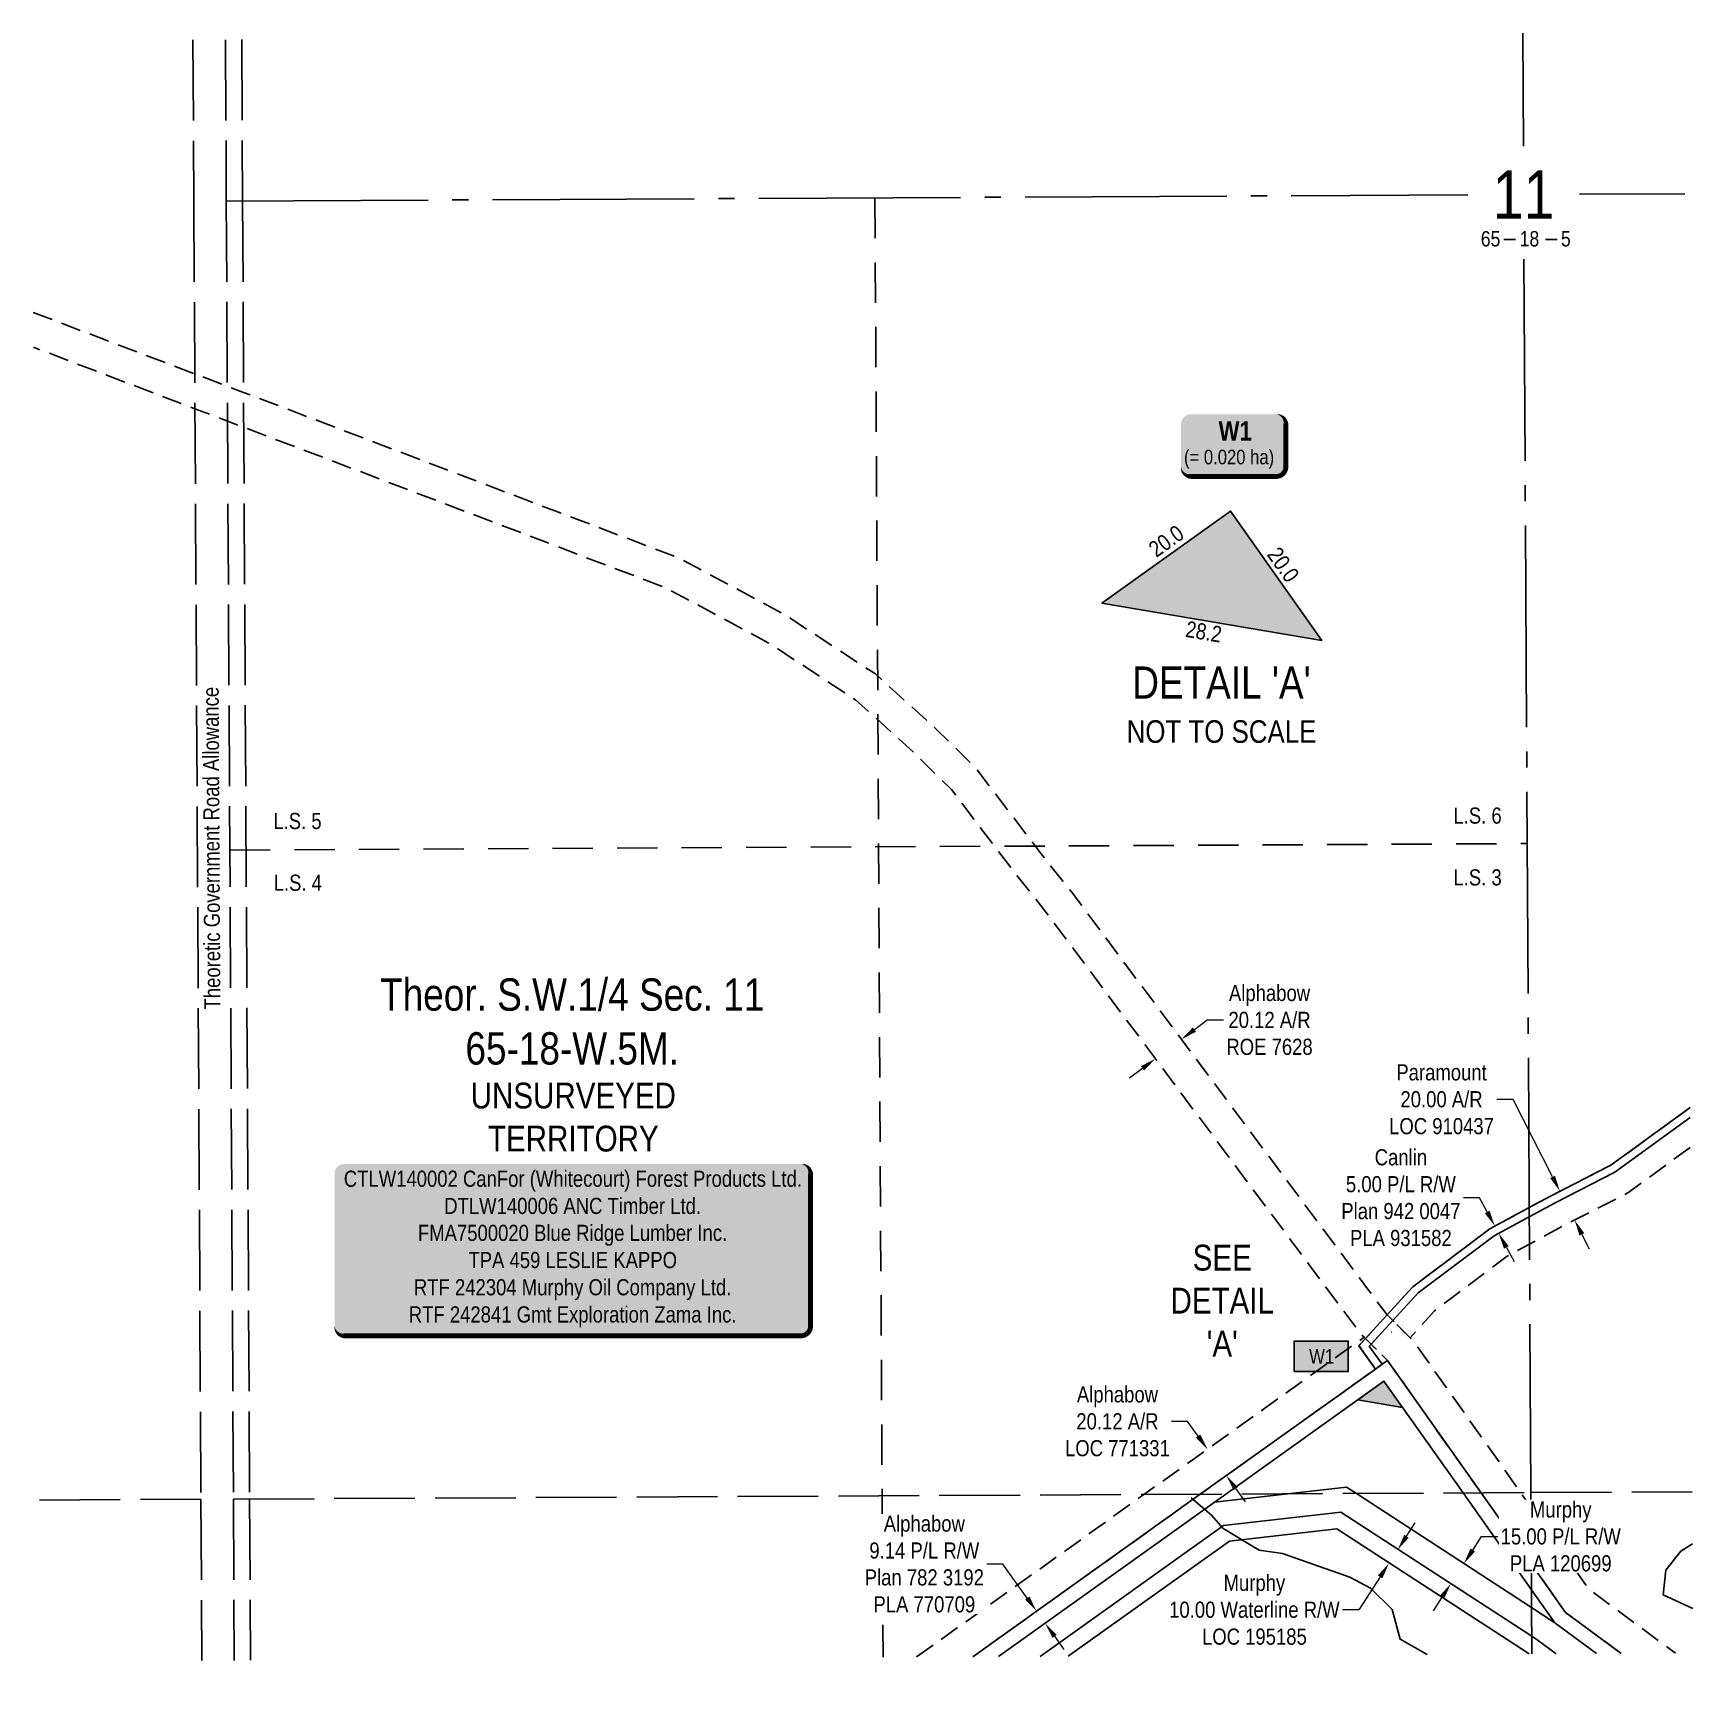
# Model space of a CAD drawing. Extents: x 521851 to 527154, y 6048777 to 6051637.
# Drawn here: x 524276 to 525305, y 6050612 to 6051637 of the extents above; entities that cross this region are included whole.
import ezdxf
from ezdxf.enums import TextEntityAlignment as Align

# ---------------------------------------------------------------- set-up
doc = ezdxf.new("R2010")
doc.units = 0
doc.header["$LTSCALE"] = 5
for name, pattern in [('foc-ACCESSROAD', [3.75, 2.5, -1.25]), ('foc-LSD', [8, 5, -3]), ('foc-QUARTERLINE', [33, 25, -3, 2, -3]), ('foc-UNSURVEYED', [12.5, 10, -2.5])]:
    doc.linetypes.add(name, pattern=pattern)
for name, color, linetype in [('10', 1, 'Continuous'), ('9', 3, 'Continuous'), ('C-RW', 13, 'Continuous'), ('C-SYMBOL', 7, 'Continuous'), ('DETAIL-T', 7, 'Continuous'), ('F-AR', 190, 'foc-ACCESSROAD'), ('F-RW', 190, 'Continuous'), ('L-QSEC', 8, 'foc-QUARTERLINE'), ('L-ROAD-T', 7, 'Continuous'), ('L-SECLBL', 7, 'Continuous'), ('L-SECTION-LSD', 7, 'foc-LSD'), ('L-UNS-T', 3, 'Continuous'), ('L-USEC', 7, 'foc-UNSURVEYED'), ('P-TEMP-BLOCKS', 250, 'Continuous'), ('P-TEMP-H', 41, 'Continuous'), ('P-TEMP_WORKSPACE', 46, 'Continuous'), ('T-WATER', 160, 'Continuous')]:
    doc.layers.add(name, color=color, linetype=linetype)
for name, color, linetype, lineweight in [('C-RW-T', 13, 'Continuous', 9), ('F-AR-T', 190, 'Continuous', 9), ('F-RW-T', 190, 'Continuous', 9), ('P-TEMP-T', 46, 'Continuous', 18)]:
    doc.layers.add(name, color=color, linetype=linetype, lineweight=lineweight)
doc.styles.add('100L', font='ARIALN.TTF', dxfattribs={"height": 11})
doc.styles.add('175L', font='ARIALN.TTF', dxfattribs={"height": 20})
doc.styles.add('80', font='ARIALN.TTF', dxfattribs={"height": 10})
doc.styles.add('80CG', font='ARIALN.TTF', dxfattribs={"height": 10})
doc.styles.add('80L', font='ARIALN.TTF', dxfattribs={"height": 10})
doc.styles.add('BOLD', font='ARIALNB.TTF')
doc.styles.add('foc-LtypeFont', font='ARIALN.TTF', dxfattribs={"height": 7.349999999999999})
doc.styles.add('SIMPLEX', font='ARIALN.TTF')
doc.linetypes.add('foc-TOPO-flowdirection', pattern='A,20,[">",foc-LtypeFont,S=0.3,R=0,X=0,Y=-0.945],-1e-05', length=20.00001)
doc.linetypes.add('foc-TOPO-flowdirection-NOLINE', pattern='A,0,[">",foc-LtypeFont,S=0.3,R=0,X=0,Y=-0.945],-20,[">",foc-LtypeFont,S=0.3,R=0,X=0,Y=-0.945],0', length=20)
doc.dimstyles.new('Compass 5 000', dxfattribs={"dimscale": 5, "dimtxt": 9, "dimasz": 2, "dimexe": 0.2, "dimexo": 0.0625, "dimgap": 0.5, "dimtad": 0, "dimtih": 1, "dimtoh": 1, "dimzin": 0, "dimdsep": 46, "dimtxsty": '80CG', "dimcen": 0.1, "dimse1": 1, "dimse2": 1, "dimclrd": 256, "dimclrt": 256, "dimaunit": 1, "dimadec": 4, "dimazin": 0, "dimtfac": 0.06, "dimtofl": 0, "dimtmove": 0, "dimatfit": 1, "dimfxl": 0.2, "dimtolj": 1, "dimtzin": 0, "dimlwd": -1, "dimarcsym": 0})

msp = doc.modelspace()

# ---------------------------------------------------------------- texts
at = {"layer": 'C-SYMBOL', "color": 3, "insert": (524610.1529198146, 6051051.29773308), "char_height": 20, "width": 234.1290586630286, "attachment_point": 2, "style": '175L'}
msp.add_mtext('Theor. S.W.1/4 Sec. 11\\P65-18-W.5M.', dxfattribs=at)
at = {"layer": 'DETAIL-T', "color": 3, "attachment_point": 5, "style": '80CG'}
for s, insert, char_height, width in [("DETAIL 'A'\\P{\\H0.7x;NOT TO SCALE}", (525012.5352477727, 6051220.840007518), 19.98974, 116.9148895582538), ("SEE\\PDETAIL\\P'A'", (525012.9834028276, 6050851.644537407), 15.991792, 63.60348017920873)]:
    msp.add_mtext(s, dxfattribs=dict(at, insert=insert, char_height=char_height, width=width))
at = {"layer": 'L-ROAD-T', "style": '80L'}
msp.add_text('Theoretic Government Road Allowance', height=10, rotation=90.31121130238084, dxfattribs=at).set_placement((524386.5900487974, 6051132.005807935), align=Align.MIDDLE_CENTER)
at = {"layer": 'L-UNS-T', "color": 3, "insert": (524610.8362522118, 6050965.279871046), "char_height": 15.99179807999985, "attachment_point": 5, "style": '80L'}
msp.add_mtext_dynamic_manual_height_columns('UNSURVEYED TERRITORY', width=126.4137517053206, gutter_width=47.49999999999999, heights=[0], dxfattribs=at)
at = {"layer": 'P-TEMP-T', "char_height": 9.994869999999999, "attachment_point": 1, "style": '80L'}
for s, insert, rotation in [('20.0', (524966.3264492818, 6051319.925806601), 35.54390313224869), ('20.0', (525048.4713134036, 6051319.647518603), 305.2506622283214), ('28.2', (524991.3875751104, 6051272.892133493), 350.39728267673115)]:
    msp.add_mtext_dynamic_manual_height_columns(s, width=21.82140560313779, gutter_width=49.97435, heights=[0], dxfattribs=dict(at, insert=insert, rotation=rotation))

# ---------------------------------------------------------------- blocks, each defined once
blk = doc.blocks.new('L-SECLBL')
at = {"layer": '9', "color": 7}
for p, q in [((-5.082139060913505, -27.83004804289613), (-12.28857354467345, -27.83004804289613)), ((20.70431141927111, -27.83004804289613), (13.49787693551116, -27.83004804289613))]:
    blk.add_line(p, q, dxfattribs=at)
at = {"layer": '10', "color": 2, "style": 'SIMPLEX'}
blk.add_attdef('SEC', text='', height=30, dxfattribs=at).set_placement((0, 0), align=Align.MIDDLE)
at = {"layer": '10', "color": 5, "style": '80L'}
blk.add_attdef('TWP', text='', height=9.5, dxfattribs=at).set_placement((-14.43410290347765, -27.36845155570791), align=Align.MIDDLE_RIGHT)
blk.add_attdef('RGE', text='', height=9.5, dxfattribs=at).set_placement((3.622123863462547, -27.36845155570791), align=Align.MIDDLE_CENTER)
blk.add_attdef('MER', text='', height=9.5, dxfattribs=at).set_placement((23.16775162027989, -27.36845155570791), align=Align.MIDDLE_LEFT)
blk = doc.blocks.new('*D24')
at = {"layer": 'C-RW-T', "transparency": 16777216}
for p, q in [((525127.1801828123, 6050705.670840802), (525132.6235190243, 6050714.059529072)), ((525110.852993824, 6050680.509121332), (525097.5951906117, 6050660.077611325)), ((525097.5951906117, 6050660.077611325), (525087.5951906117, 6050660.077611325))]:
    blk.add_line(p, q, dxfattribs=at)
for points in [[(525125.7820681008, 6050706.578063503), (525128.5782975238, 6050704.7636181), (525121.7368466002, 6050697.282152532)], [(525109.4548791125, 6050681.416344034), (525112.2511085356, 6050679.601898631), (525116.2963300361, 6050688.897809602)]]:
    blk.add_solid(points, dxfattribs=at)
at = {"layer": 'C-RW-T', "transparency": 16777216, "insert": (525032.9157908848, 6050660.077611326), "char_height": 10, "attachment_point": 5, "style": '80CG'}
blk.add_mtext('\\A1;Murphy\\P10.00 Waterline R/W\\PLOC 195185', dxfattribs=at)
blk = doc.blocks.new('*D25')
at = {"layer": 'F-RW-T', "transparency": 16777216}
for p, q in [((524877.0641656807, 6050688.436444518), (524867.0641656811, 6050688.436444517)), ((524892.1138177132, 6050667.371088862), (524877.0641656807, 6050688.436444518)), ((524909.0481184893, 6050643.667745566), (524914.8612598889, 6050635.530953381))]:
    blk.add_line(p, q, dxfattribs=at)
for points in [[(524893.4699497442, 6050668.339945762), (524890.7576856823, 6050666.402231963), (524897.9269591128, 6050659.234296678)], [(524910.4042505203, 6050644.636602466), (524907.6919864584, 6050642.698888667), (524903.2349770898, 6050651.804537752)]]:
    blk.add_solid(points, dxfattribs=at)
at = {"layer": 'F-RW-T', "transparency": 16777216, "insert": (524828.360209337, 6050688.436444517), "char_height": 10, "attachment_point": 5, "style": '80CG', "bg_fill": 3, "box_fill_scale": 1.1, "bg_fill_color": 256, "bg_fill_true_color": 13158600, "bg_fill_transparency": 0}
blk.add_mtext('\\A1;Alphabow\\P9.14 P/L R/W\\PPlan 782 3192\\PPLA 770709', dxfattribs=at)
blk = doc.blocks.new('*U30')
h = blk.add_hatch(color=255)
edge = h.paths.add_edge_path()
edge.add_line((-141.5, -54), (141.5, -54))
edge.add_arc((141.5, -48), 6, 270, 360)
edge.add_line((147.5, -48), (147.5, 46.5))
edge.add_arc((141.5, 46.5), 6, 0, 90)
edge.add_line((141.5, 52.5), (-141.5, 52.5))
edge.add_arc((-141.5, 46.5), 6, 90, 180)
edge.add_line((-147.5, 46.5), (-147.5, -48))
edge.add_arc((-141.5, -48), 6, 180, 270)
at = {"color": 44, "flags": 128}
blk.add_lwpolyline([(-141.5, -54, 3, 3, 0), (141.5, -54, 3, 3, 0.414213562373095), (147.5, -48, 3, 3, 0), (147.5, 46.5, 3, 0, 0.414213562373095), (141.5, 52.5, 0, 0, 0), (-141.5, 52.5, 0, 0, 0.414213562373095), (-147.5, 46.5, 0, 0, 0), (-147.5, -48, 0, 3, 0.414213562373095)], format="xyseb", close=True, dxfattribs=at)
at = {"color": 44, "style": '80'}
blk.add_attdef('ENTER_TEXT_001', (-35.98567530695772, -4.996589358799454), '', height=10, dxfattribs=at)
blk = doc.blocks.new('*D26')
at = {"layer": 'F-AR-T', "transparency": 16777216}
for p, q in [((524991.5486861607, 6050776.835251905), (524981.5486861602, 6050776.835251905)), ((524998.0233572498, 6050767.772955339), (524991.5486861607, 6050776.835251905)), ((525021.34778962, 6050735.126830082), (525027.161124018, 6050726.990175784))]:
    blk.add_line(p, q, dxfattribs=at)
for points in [[(524999.3794662994, 6050768.741844404), (524996.6672482002, 6050766.804066272), (525003.8366916478, 6050759.636301041)], [(525022.7038986697, 6050736.095719148), (525019.9916805704, 6050734.157941015), (525015.5344552221, 6050743.263484381)]]:
    blk.add_solid(points, dxfattribs=at)
at = {"layer": 'F-AR-T', "transparency": 16777216, "insert": (524948.0357257235, 6050776.835251905), "char_height": 10, "attachment_point": 5, "style": '80CG'}
blk.add_mtext('\\A1;Alphabow\\P20.12 A/R\\PLOC 771331', dxfattribs=at)
blk = doc.blocks.new('*D27')
at = {"layer": 'F-AR-T', "transparency": 16777216}
for p, q in [((524995.7236461695, 6051019.569448348), (525003.7383721741, 6051025.549763312)), ((525003.7383721741, 6051025.549763312), (525013.7383721741, 6051025.549763311)), ((524963.5667755445, 6050995.575089155), (524955.55204954, 6050989.59477419))]:
    blk.add_line(p, q, dxfattribs=at)
for points in [[(524994.726927009, 6051020.905236015), (524996.7203653306, 6051018.233660679), (524987.7089201645, 6051013.589133384)], [(524962.570056384, 6050996.910876822), (524964.5634947056, 6050994.239301486), (524971.5815015496, 6051001.555404118)]]:
    blk.add_solid(points, dxfattribs=at)
at = {"layer": 'F-AR-T', "transparency": 16777216, "insert": (525042.2854390224, 6051025.549763312), "char_height": 10, "attachment_point": 5, "style": '80CG'}
blk.add_mtext('\\A1;Alphabow\\P20.12 A/R\\PROE 7628', dxfattribs=at)
blk = doc.blocks.new('*D28')
at = {"layer": 'F-AR-T', "transparency": 16777216}
for p, q in [((525193.1853967253, 6050976.381411724), (525183.1853967258, 6050976.381411725)), ((525217.7021167865, 6050928.331459931), (525193.1853967253, 6050976.381411724)), ((525235.8835626356, 6050892.697917009), (525240.4284776468, 6050883.790406272))]:
    blk.add_line(p, q, dxfattribs=at)
for points in [[(525219.1867019096, 6050929.088945767), (525216.2175316638, 6050927.573974096), (525222.2470317977, 6050919.423949193)], [(525237.3681477588, 6050893.455402845), (525234.398977513, 6050891.940431174), (525231.3386476245, 6050901.605427747)]]:
    blk.add_solid(points, dxfattribs=at)
at = {"layer": 'F-AR-T', "transparency": 16777216, "insert": (525148.8845781712, 6050976.381411726), "char_height": 10, "attachment_point": 5, "style": '80CG'}
blk.add_mtext('\\A1;Paramount\\P20.00 A/R\\PLOC 910437', dxfattribs=at)
blk = doc.blocks.new('*D29')
at = {"layer": 'F-RW-T', "transparency": 16777216}
for p, q in [((525172.4298667475, 6050915.409028355), (525162.4298667475, 6050915.409028355)), ((525177.1820223937, 6050906.610334321), (525172.4298667475, 6050915.409028355)), ((525189.0621002107, 6050884.614175608), (525193.8142558569, 6050875.815481574))]:
    blk.add_line(p, q, dxfattribs=at)
for points in [[(525178.6484713992, 6050907.402360261), (525175.7155733882, 6050905.81830838), (525181.9341780399, 6050897.811640286)], [(525190.5285492162, 6050885.406201549), (525187.5956512052, 6050883.822149667), (525184.3099445645, 6050893.412869643)]]:
    blk.add_solid(points, dxfattribs=at)
at = {"layer": 'F-RW-T', "transparency": 16777216, "insert": (525123.6952146324, 6050915.409028355), "char_height": 10, "attachment_point": 5, "style": '80CG'}
blk.add_mtext('\\A1;Canlin\\P5.00 P/L R/W\\PPlan 942 0047\\PPLA 931582', dxfattribs=at)
blk = doc.blocks.new('*U31')
h = blk.add_hatch(color=191)
edge = h.paths.add_edge_path()
edge.add_line((-26.49999999999998, -20), (26.49999999999998, -20))
edge.add_arc((26.49999999999998, -14), 6, 270, 360)
edge.add_line((32.49999999999998, -14), (32.49999999999998, 12.5))
edge.add_arc((26.49999999999998, 12.5), 6, 0, 90)
edge.add_line((26.49999999999998, 18.5), (-26.49999999999998, 18.5))
edge.add_arc((-26.49999999999998, 12.5), 6, 90, 180)
edge.add_line((-32.49999999999998, 12.5), (-32.49999999999998, -14))
edge.add_arc((-26.49999999999998, -14), 6, 180, 270)
at = {"color": 250, "flags": 128}
blk.add_lwpolyline([(-26.49999999999998, -20, 3, 3, 0), (26.49999999999998, -20, 3, 3, 0.414213562373095), (32.49999999999998, -14, 3, 3, 0), (32.49999999999998, 12.5, 3, 0, 0.414213562373095), (26.49999999999998, 18.5, 0, 0, 0), (-26.49999999999998, 18.5, 0, 0, 0.414213562373095), (-32.49999999999998, 12.5, 0, 0, 0), (-32.49999999999998, -14, 0, 3, 0.414213562373095)], format="xyseb", close=True, dxfattribs=at)
at = {"flags": 128}
blk.add_lwpolyline([(17.59056231127318, -12.70077789329578, 0, 7.499999999999998, 0), (-0.5199258104503687, -0.1220058505066113, 0, 0, 0)], format="xyseb", dxfattribs=at)
at = {"color": 250}
for tag, p, height, style in [('TEMP_AREA_W1_001', (-9.212824010914055, 2.244292974654144), 12, 'BOLD'), ('ENTER_TEXT_001', (-30.65893587994544, -12.47010782646594), 9, '80')]:
    blk.add_attdef(tag, p, '', height=height, dxfattribs=dict(at, style=style))
blk = doc.blocks.new('Temp_Area')
h = blk.add_hatch(color=191)
h.dxf.hatch_style = 1
h.paths.add_polyline_path([(-16.82711371331243, -9.436567862801894), (16.33187767662457, -9.436567862801894), (16.33187767662457, 9.053714016554295), (-16.82711371331243, 9.053714016554295)])
at = {"color": 250}
for points in [[(-17.02711371331247, -9.636567862801712), (16.53187767662462, -9.636567862801712), (16.53187767662462, 9.253714016554113), (-17.02711371331247, 9.253714016554113)], [(-16.92711371331245, -9.536567862801803), (16.43187767662459, -9.536567862801803), (16.43187767662459, 9.153714016554204), (-16.92711371331245, 9.153714016554204)]]:
    blk.add_lwpolyline(points, close=True, dxfattribs=at)
at = {"color": 250, "style": '80L'}
blk.add_attdef('TEMPORARY', text='', height=9, dxfattribs=at).set_placement((0.001048257894581184, -0.1484938545327168), align=Align.MIDDLE_CENTER)
blk = doc.blocks.new('*D33')
at = {"layer": 'C-RW-T', "transparency": 16777216}
for p, q in [((525168.2201197548, 6050697.124495313), (525173.6793821319, 6050705.502827742)), ((525173.6793821319, 6050705.502827742), (525183.6793821319, 6050705.502827742)), ((525149.1649879036, 6050667.880575877), (525143.7057255264, 6050659.502243447))]:
    blk.add_line(p, q, dxfattribs=at)
for points in [[(525166.8237310168, 6050698.034372375), (525169.6165084932, 6050696.21461825), (525162.7608573777, 6050688.746162883)], [(525147.7685991656, 6050668.790452939), (525150.561376642, 6050666.970698814), (525154.6242502807, 6050676.258908306)]]:
    blk.add_solid(points, dxfattribs=at)
at = {"layer": 'C-RW-T', "transparency": 16777216, "insert": (525222.76533029, 6050705.502827743), "char_height": 10, "attachment_point": 5, "style": '80CG', "bg_fill": 3, "box_fill_scale": 1.1, "bg_fill_color": 256, "bg_fill_true_color": 13158600, "bg_fill_transparency": 0}
blk.add_mtext('\\A1;Murphy\\P15.00 P/L R/W\\PPLA 120699', dxfattribs=at)

# ---------------------------------------------------------------- dimensions: what is measured, and where the dimension line sits
at = {"layer": 'C-RW-T'}
dim = msp.add_linear_dim(base=(525116.2963300361, 6050688.897809602), p1=(525118.7531608681, 6050699.218236466), p2=(525113.312644304, 6050690.833893537), angle=237.02086260686548, text='Murphy\\P10.00 Waterline R/W\\PLOC 195185', dimstyle='Compass 5 000', dxfattribs=at)
dim.commit()
dim.dimension.update_dxf_attribs({"geometry": '*D24', "text_midpoint": (525032.9157908848, 6050660.077611326), "dimtype": 161})
at = {"layer": 'F-AR-T'}
dim = msp.add_aligned_dim(p1=(524971.3866544424, 6051001.81653521), p2=(524987.5140730579, 6051013.850264476), distance=-0.32581412206989874, text='Alphabow\\P20.12 A/R\\PROE 7628', dimstyle='Compass 5 000', dxfattribs=at)
dim.commit()
dim.dimension.update_dxf_attribs({"geometry": '*D27', "text_midpoint": (525042.2854390224, 6051025.549763312)})
for base, p1, p2, angle, text, picture, middle in [((525222.2470317977, 6050919.423949193), (525245.2320310198, 6050908.694304608), (525236.1404151934, 6050926.512826053), 117.03222128973242, 'Paramount\\P20.00 A/R\\PLOC 910437', '*D28', (525148.8845781712, 6050976.381411726)), ((525003.8366916478, 6050759.636301041), (525066.9752647728, 6050780.016013939), (525055.2775011986, 6050796.388830598), 125.54438444112687, 'Alphabow\\P20.12 A/R\\PLOC 771331', '*D26', (524948.0357257235, 6050776.835251905))]:
    dim = msp.add_linear_dim(base=base, p1=p1, p2=p2, angle=angle, text=text, dimstyle='Compass 5 000', dxfattribs=at)
    dim.commit()
    dim.dimension.update_dxf_attribs({"geometry": picture, "text_midpoint": middle, "dimtype": 161})
at = {"layer": 'F-RW-T'}
dim = msp.add_linear_dim(base=(525181.9341780399, 6050897.811640286), p1=(525187.7626582454, 6050895.277672846), p2=(525185.386891721, 6050899.676443488), angle=118.37338634579537, text='Canlin\\P5.00 P/L R/W\\PPlan 942 0047\\PPLA 931582', dimstyle='Compass 5 000', dxfattribs=at)
dim.commit()
dim.dimension.update_dxf_attribs({"geometry": '*D29', "text_midpoint": (525123.6952146324, 6050915.409028355), "dimtype": 161})

# ---------------------------------------------------------------- hatches: boundary and pattern name
at = {"layer": 'P-TEMP-H'}
h = msp.add_hatch(color=256, dxfattribs=at)
h.dxf.hatch_style = 1
h.paths.add_polyline_path([(524938.3102629082, 6051283.830651234), (525018.1050682401, 6051340.840035118), (525074.7053158967, 6051260.754501005)])
h = msp.add_hatch(color=256, dxfattribs=at)
h.dxf.hatch_style = 1
h.paths.add_polyline_path([(525096.9638303551, 6050790.2091984), (525113.2288276302, 6050801.829851089), (525124.7658839279, 6050785.505451031)])

# ---------------------------------------------------------------- linework, layer by layer
at = {"layer": 'C-RW'}
for points in [[(524874.2658153978, 6050631.118590835), (525005.0698893588, 6050724.568510705), (525008.1236450027, 6050726.749773144), (525053.680471884, 6050731.955861029), (525090.0694623499, 6050736.11462466), (525096.1168783299, 6050732.170910054), (525204.6551265572, 6050661.448152277), (525219.0937217813, 6050652.039956803), (525244.9581950831, 6050632.973566443)], [(525219.8696964849, 6050632.848021502), (525208.2431440303, 6050641.403457798), (525204.7546207603, 6050643.671422929), (525086.4000191829, 6050720.607102234), (525013.6774634522, 6050712.305444497), (524900.2380589213, 6050631.248558109)]]:
    msp.add_lwpolyline(points, dxfattribs=at)
at = {"layer": 'C-RW', "flags": 128}
for points in [[(524900.2380589214, 6050631.248558109), (525013.6774634523, 6050712.305444497), (525086.400019183, 6050720.607102233), (525204.7546207604, 6050643.671422929), (525208.2431440304, 6050641.403457798), (525219.8696964841, 6050632.848021502)], [(525203.1067995224, 6050632.764138566), (525202.5481528168, 6050633.17499633), (525083.9628347779, 6050710.260967332), (525017.3848910687, 6050702.661479117), (524917.5520855018, 6050631.335198944)]]:
    msp.add_lwpolyline(points, dxfattribs=at)
at = {"layer": 'F-AR', "flags": 128}
for points in [[(524276.0987243621, 6051463.953350408), (524376.2558522554, 6051425.871912177), (524406.4776176087, 6051414.381395613), (524676.1308742111, 6051311.855955751), (524741.9257230279, 6051276.630698564), (524798.0366150796, 6051239.94277173), (524835.7746155806, 6051205.826486281), (524860.276728846, 6051181.651854934), (524901.384540976, 6051127.631248873), (524919.4693198481, 6051105.04279469), (525103.0243434523, 6050859.045179205), (525115.1670679321, 6050842.772975812), (525118.695575109, 6050839.259074962), (525129.3490276855, 6050828.677936268), (525131.8240947612, 6050826.219872491), (525197.9284594026, 6050732.687366596), (525204.3068583424, 6050723.662905794), (525240.2610538722, 6050672.789895704), (525293.9409342295, 6050633.218680157)], [(525260.2576206644, 6050633.050126045), (525225.7048475817, 6050658.52117929), (525204.503635138, 6050688.518523841), (525173.3751936904, 6050732.562675961), (525115.3911990798, 6050814.606118717), (525105.2531980249, 6050824.602721024), (525101.6929333434, 6050828.1128541), (525100.8473480304, 6050828.946777433), (525099.0672164675, 6050830.702195591), (524903.3418716987, 6051093.008474524), (524885.3183324048, 6051115.51617006), (524845.1273636085, 6051168.330173039), (524821.9543178959, 6051191.194012021), (524785.7088374762, 6051223.961192059), (524731.6517521146, 6051259.30639392), (524667.7867564776, 6051293.49914283), (524406.5948319881, 6051392.807742236), (524376.3730396165, 6051404.298258662), (524276.2159082457, 6051442.379340136)], [(525303.0087569109, 6050946.596189641), (525264.258513522, 6050918.402356112), (525226.2055485173, 6050898.986253101), (525203.3940294121, 6050886.666760162), (525189.5574830436, 6050879.194793077), (525144.5246596735, 6050845.361300649), (525129.3490276855, 6050828.677936268), (525118.695575109, 6050839.259074962), (525115.1670679321, 6050842.772975812), (525131.0222669062, 6050860.236708817), (525178.7377808585, 6050896.085273069), (525202.8148589073, 6050909.089250929), (525203.2669871876, 6050909.332232432), (525216.9048060399, 6050916.698163871), (525253.7632884536, 6050935.504615519), (525302.8708098322, 6050971.233799991)], [(524823.5931076424, 6050630.865020376), (524964.4632670131, 6050731.505465521), (525100.8473480304, 6050828.946777433), (525101.6929366627, 6050828.112253694), (525105.2531980249, 6050824.602721024), (525115.3911990798, 6050814.606118717), (525112.0212616293, 6050812.198273765), (525107.954265243, 6050809.292624095), (524999.320495715, 6050731.681445595), (524858.4463869263, 6050631.039429094)], [(525118.0302962763, 6050832.054963012), (525118.0001731465, 6050832.022225839), (525117.9758423652, 6050832.054704087)]]:
    msp.add_lwpolyline(points, dxfattribs=at)
at = {"layer": 'F-RW'}
for points in [[(525302.9052837957, 6050965.076684696), (525256.3863243934, 6050931.230445131), (525219.2298937623, 6050912.270909379), (525203.2988366565, 6050903.668166433), (525202.8728935961, 6050903.438239502), (525181.4417477105, 6050891.863946286), (525134.3969079911, 6050856.518723372), (525118.6796289335, 6050839.274697945), (525105.2476543123, 6050824.617701079), (525104.0556093284, 6050823.357715565), (525112.0212616293, 6050812.198273765), (525107.9542613694, 6050809.293324571), (525097.6386673218, 6050823.746441722), (525101.6870399843, 6050828.128032376), (525115.1485717718, 6050842.797991415), (525131.0222669062, 6050860.236708817), (525178.7377808585, 6050896.085273069), (525202.8148589073, 6050909.089250929), (525203.2669871876, 6050909.332232432), (525216.9048060399, 6050916.698163871), (525253.7632884536, 6050935.504615519), (525302.8708098322, 6050971.233799991)], [(525112.1091911754, 6050832.026808433), (525106.0497853496, 6050825.464937853), (525105.2531980249, 6050824.602721027), (525104.1201093803, 6050823.37598497), (525112.021257755, 6050812.198974233), (525107.9542613694, 6050809.29332456), (525097.7046346774, 6050823.793539716), (525101.6933980872, 6050828.112856658), (525102.7692533251, 6050829.278332201), (525105.2769700128, 6050831.994321541)], [(524858.4472420434, 6050631.039433373), (524999.3205001228, 6050731.680645052), (525107.9542613694, 6050809.29332457), (525112.0212577544, 6050812.198974236), (525115.3911990798, 6050814.606118717), (525173.3743222809, 6050732.562671124), (525204.5036351382, 6050688.518523836), (525225.7048475811, 6050658.521179289), (525260.2576206628, 6050633.050126045)], [(525244.9580221436, 6050632.973565578), (525219.0937217813, 6050652.039956798), (525204.5929937876, 6050672.557232662), (525162.222652344, 6050732.505859392), (525113.2288276302, 6050801.829851089), (525015.1557109515, 6050731.76075684), (525005.0719777601, 6050724.558515066), (524874.2801601755, 6050631.118662617)]]:
    msp.add_lwpolyline(points, dxfattribs=at)
at = {"layer": 'L-QSEC'}
for p, q in [((525199.1930092095, 6051636.978449274), (525199.5850350583, 6051566.961887923)), ((524395.7912296558, 6051532.949209676), (525165.1050578621, 6051536.804068141)), ((525234.3506972928, 6051537.151042457), (525299.7517749089, 6051537.478752538)), ((525199.9767608522, 6051496.99891694), (525204.2559934764, 6050732.719840621)), ((525204.2559934764, 6050732.719840621), (525204.8155902397, 6050632.772689497))]:
    msp.add_line(p, q, dxfattribs=at)
at = {"layer": 'L-SECTION-LSD'}
for p, q in [((524797.7627242435, 6051534.963398375), (524802.1978550871, 6050730.707488236)), ((524397.9754652417, 6051130.822915327), (525202.0044563281, 6051134.848652741)), ((524802.1978550871, 6050730.707488236), (524802.7490695425, 6050630.760715069))]:
    msp.add_line(p, q, dxfattribs=at)
at = {"layer": 'L-USEC'}
for p, q in [((524375.1316283175, 6051632.847532582), (524375.6746811947, 6051532.848266411)), ((524395.2481773203, 6051632.948374328), (524395.7911845682, 6051532.957510463)), ((524405.3112517619, 6051632.998819262), (524405.8542361843, 6051533.012158555)), ((524375.6746811947, 6051532.848266411), (524380.0431538166, 6050728.595410777)), ((524395.7911844429, 6051532.957533532), (524400.1596570648, 6050728.704677898)), ((524405.8542359963, 6051533.012193163), (524410.2227086182, 6050728.75933753)), ((524280.0955609922, 6050728.120130976), (524380.0431538166, 6050728.595410777)), ((524380.0431538166, 6050728.595410777), (524380.5859928078, 6050628.648175797)), ((524400.1596571152, 6050728.704668651), (524400.702542777, 6050628.748840692)), ((524400.1597037858, 6050728.696075674), (525204.2559934764, 6050732.719840621)), ((524410.2227086935, 6050728.759323658), (524410.7656177018, 6050628.799197159)), ((525204.2559934764, 6050732.719840621), (525304.254772676, 6050733.220151348))]:
    msp.add_line(p, q, dxfattribs=at)
at = {"layer": 'P-TEMP_WORKSPACE'}
for points in [[(524938.3102629082, 6051283.830651234), (525018.1050682401, 6051340.840035118), (525074.7053158967, 6051260.754501005)], [(525096.9638303551, 6050790.2091984), (525113.2288276302, 6050801.829851089), (525124.7658839279, 6050785.505451031)]]:
    msp.add_lwpolyline(points, close=True, dxfattribs=at)
at = {"layer": 'T-WATER', "linetype": 'foc-TOPO-flowdirection-NOLINE', "flags": 128}
msp.add_lwpolyline([(524993.7680474072, 6050729.371260279), (525006.3246073647, 6050718.684741213), (525013.5349093213, 6050710.509933914), (525035.9154307344, 6050697.119801502), (525050.3780131231, 6050694.918930287), (525091.9736794165, 6050680.384384811), (525104.9030481641, 6050673.4469429), (525118.3841339482, 6050660.238717183), (525123.1966656804, 6050641.864141189), (525140.0242574502, 6050632.44846826)], dxfattribs=at)
at = {"layer": 'T-WATER', "flags": 128}
msp.add_lwpolyline([(524993.7680474072, 6050729.371260279), (525006.3246073647, 6050718.684741213), (525013.5349093213, 6050710.509933914), (525035.9154307344, 6050697.119801502), (525050.3780131231, 6050694.918930287), (525091.9736794165, 6050680.384384811), (525104.9030481641, 6050673.4469429), (525118.3841339482, 6050660.238717183), (525123.1966656804, 6050641.864141189), (525140.0242574502, 6050632.44846826)], dxfattribs=at)
at = {"layer": 'T-WATER', "linetype": 'foc-TOPO-flowdirection', "flags": 128}
msp.add_lwpolyline([(525304.3844794307, 6050700.897096124), (525297.2547560427, 6050696.368780462), (525287.8682119383, 6050684.660947634), (525286.2361756837, 6050669.316775274), (525304.6084883572, 6050660.887997448)], dxfattribs=at)

# ---------------------------------------------------------------- block references
at = {"layer": 'L-SECLBL'}
msp.add_blockref('L-SECLBL', (525199.7529179709, 6051536.97768077), dxfattribs=at).add_auto_attribs({'SEC': '11', 'TWP': '65', 'RGE': '18', 'MER': '5'})
ref = msp.add_blockref('*U30', (524610.3661724227, 6050883.853127481), dxfattribs=at)
ref.add_attrib('ENTER_TEXT_001', 'CTLW140002 CanFor (Whitecourt) Forest Products Ltd.', (524468.5994602807, 6050922.194418978), dxfattribs={"layer": '0', "color": 44, "height": 9.99999999999996, "style": '80'})
ref.add_attrib('ENTER_TEXT_002', 'DTLW140006 ANC Timber Ltd.', (524530.8470728319, 6050905.350398969), dxfattribs={"layer": '0', "color": 44, "height": 9.99999999999996, "style": '80'})
ref.add_attrib('ENTER_TEXT_003', 'FMA7500020 Blue Ridge Lumber Inc.', (524514.5339759697, 6050888.642804608), dxfattribs={"layer": '0', "color": 44, "height": 9.99999999999996, "style": '80'})
ref.add_attrib('ENTER_TEXT_004', 'TPA 459 LESLIE KAPPO', (524545.833430267, 6050871.798784599), dxfattribs={"layer": '0', "color": 44, "height": 9.99999999999996, "style": '80'})
ref.add_attrib('ENTER_TEXT_005', 'RTF 242304 Murphy Oil Company Ltd.', (524512.0373866109, 6050854.95476459), dxfattribs={"layer": '0', "color": 44, "height": 9.99999999999996, "style": '80'})
ref.add_attrib('ENTER_TEXT_006', 'RTF 242841 Gmt Exploration Zama Inc.', (524508.8518477296, 6050838.110744581), dxfattribs={"layer": '0', "color": 44, "height": 9.99999999999996, "style": '80'})
at = {"layer": 'P-TEMP-BLOCKS'}
for name, p, values in [('*U31', (525019.9376389693, 6051382.336928334), {'TEMP_AREA_W1_001': 'W1', 'ENTER_TEXT_001': '(= 0.020 ha)'}), ('Temp_Area', (525074.5827164872, 6050817.296181821), {'TEMPORARY': 'W1'})]:
    msp.add_blockref(name, p, dxfattribs=at).add_auto_attribs(values)

msp.set_redraw_order([(e.dxf.handle, doc.entitydb.next_handle()) for e in msp.query("TEXT MTEXT ATTDEF DIMENSION ARC_DIMENSION")])  # texts and dimensions are drawn at this point

# ---------------------------------------------------------------- next in the draw order: texts
at = {"layer": 'L-SECTION-LSD', "char_height": 10, "attachment_point": 1, "style": '100L', "bg_fill": 3, "box_fill_scale": 1.5, "bg_fill_color": 256, "bg_fill_transparency": 0}
for s, width, insert in [('\\pi1.75858;L.S. 5', 30.40114225648213, (524423.1550934737, 6051153.869052966)), ('L.S. 6', 30.48313244569026, (525156.2324947304, 6051157.199269229)), ('\\pi1.98601;L.S. 4', 30.53989488437281, (524423.1550934737, 6051115.584341432)), ('L.S. 3', 30.37591450595655, (525156.2324947304, 6051118.914557694))]:
    msp.add_mtext_dynamic_manual_height_columns(s, width=width, gutter_width=55, heights=[0], dxfattribs=dict(at, insert=insert))

# ---------------------------------------------------------------- next in the draw order: dimensions: what is measured, and where the dimension line sits
at = {"layer": 'C-RW-T'}
dim = msp.add_aligned_dim(p1=(525154.9773638651, 6050676.028821983), p2=(525163.1139709619, 6050688.51607656), distance=0.42146045998952825, text='Murphy\\P15.00 P/L R/W\\PPLA 120699', dimstyle='Compass 5 000', override={"dimtfill": 1}, dxfattribs=at)
dim.commit()
dim.dimension.update_dxf_attribs({"geometry": '*D33', "text_midpoint": (525222.76533029, 6050705.502827743)})
at = {"layer": 'F-RW-T'}
dim = msp.add_linear_dim(base=(524903.2349770898, 6050651.804537752), p1=(524904.8170651748, 6050664.156772252), p2=(524910.1250831523, 6050656.727013326), angle=305.54302541902626, text='Alphabow\\P9.14 P/L R/W\\PPlan 782 3192\\PPLA 770709', dimstyle='Compass 5 000', override={"dimtfill": 1}, dxfattribs=at)
dim.commit()
dim.dimension.update_dxf_attribs({"geometry": '*D25', "text_midpoint": (524828.360209337, 6050688.436444517), "dimtype": 161})

doc.saveas('drawing.dxf')
